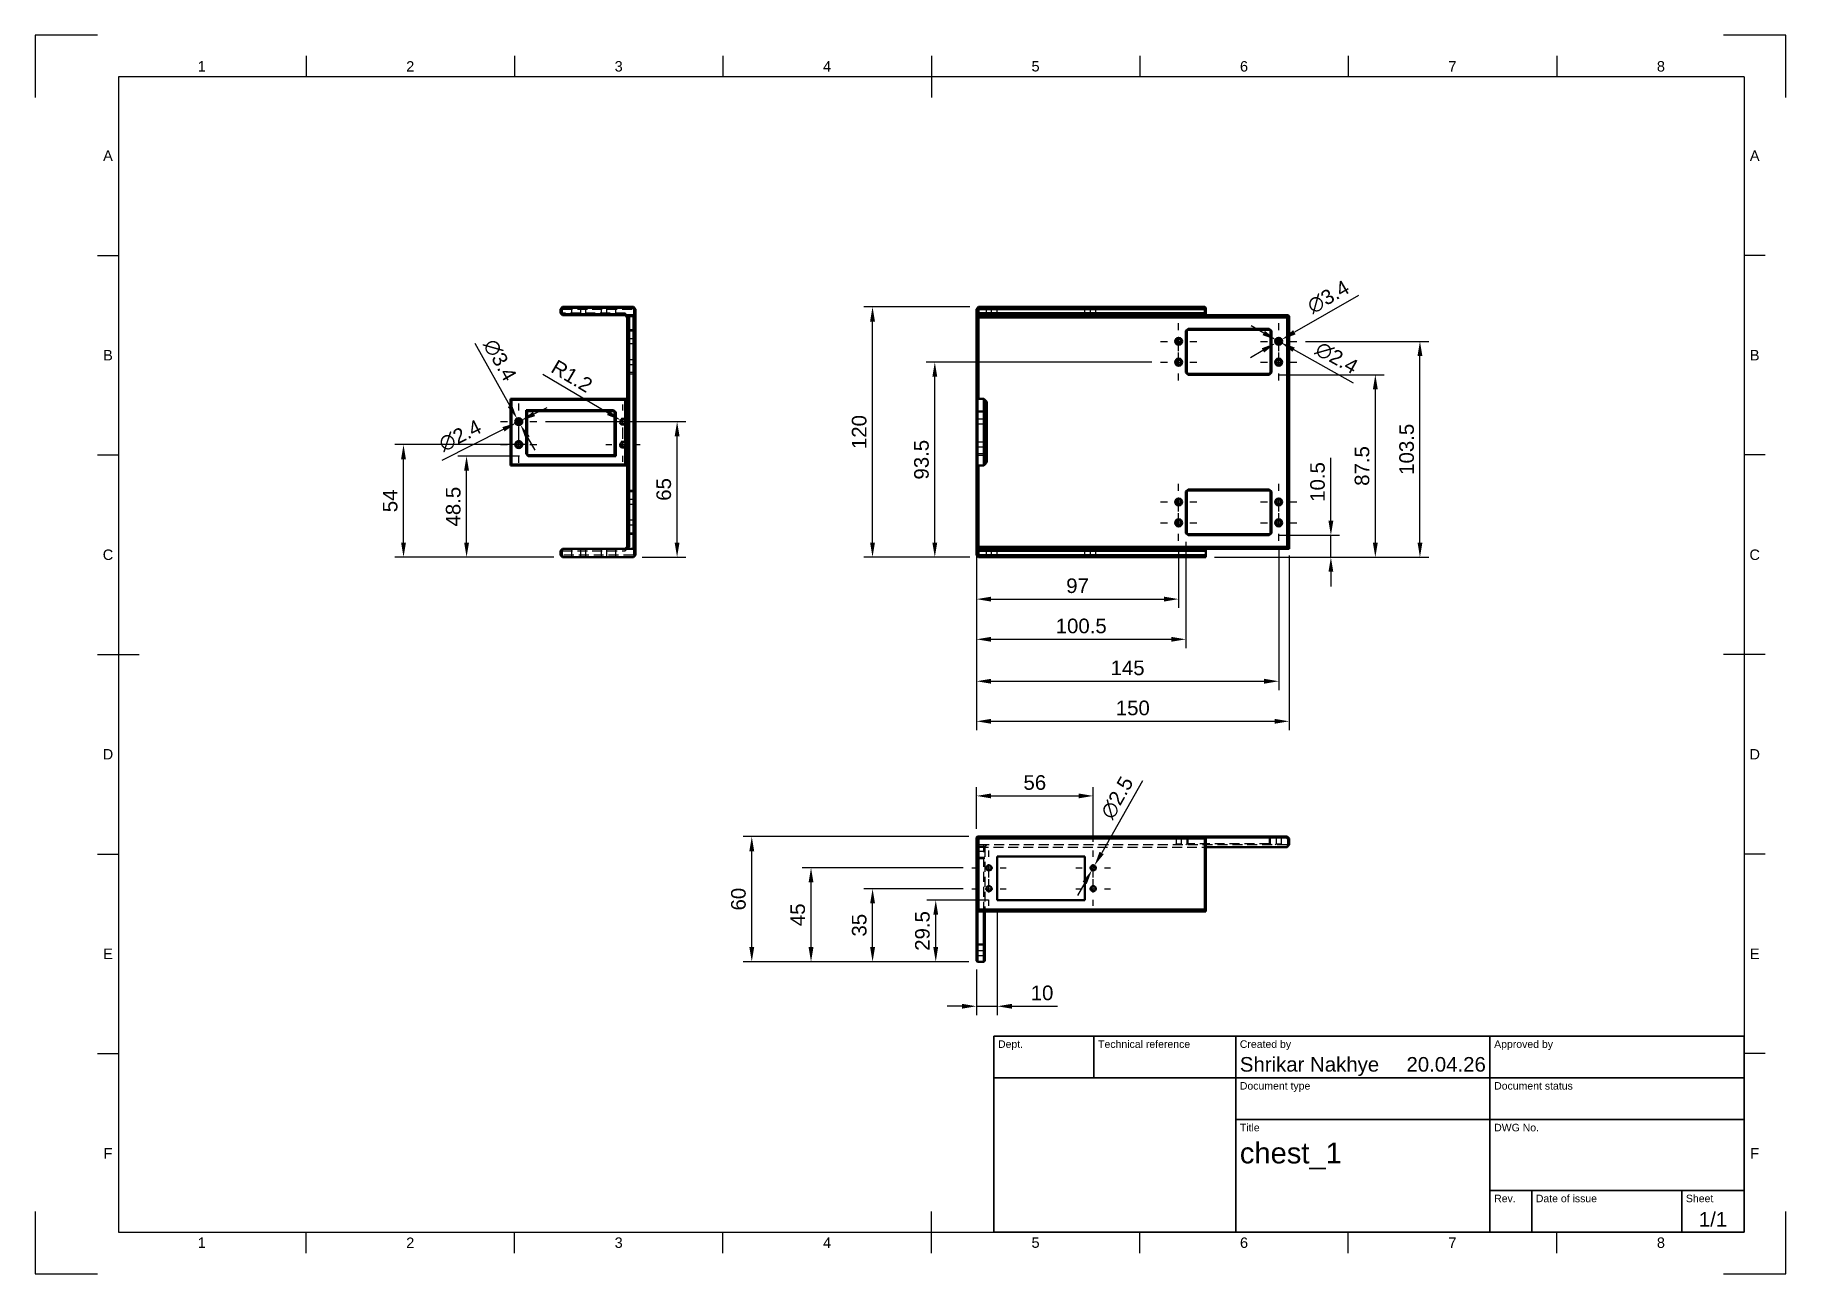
# Model space of a CAD drawing. Header units: millimetres. Extents: x 0 to 420, y 0 to 297.
import ezdxf
from ezdxf.enums import TextEntityAlignment as Align

# ---------------------------------------------------------------- set-up
doc = ezdxf.new("R2010")
doc.units = ezdxf.units.MM
doc.header["$LTSCALE"] = 0.75
doc.linetypes.add('CENTER2', pattern=[28.575, 19.05, -3.175, 3.175, -3.175])
doc.linetypes.add('HIDDEN2', pattern=[4.7625, 3.175, -1.5875])
for name, color, linetype, lineweight in [('BORDER', 7, 'Continuous', 25), ('FD_Dimensions', 7, 'Continuous', 25), ('Hidden', 7, 'HIDDEN2', 25), ('Smart Centers', 7, 'CENTER2', 25), ('TITLEBLOCK', 7, 'Continuous', 35), ('Visible', 7, 'Continuous', 50)]:
    doc.layers.add(name, color=color, linetype=linetype, lineweight=lineweight)
doc.styles.add('FusionTitle', font='Arial.ttf')
doc.styles.get("Standard").update_dxf_attribs({"font": 'Arial.ttf'})
doc.dimstyles.new('Dim-ISO-25', dxfattribs={"dimtxt": 3.5, "dimasz": 3.5, "dimexe": 2.1, "dimexo": 2.1, "dimgap": 1.4, "dimtad": 1, "dimzin": 12, "dimdsep": 46, "dimtxsty": 'Standard', "dimcen": 0, "dimazin": 3, "dimtp": 0.1, "dimtm": 0.1, "dimtfac": 0.714286, "dimtmove": 0, "dimatfit": 3, "dimfxl": 1, "dimtzin": 12, "dimarcsym": 0})

msp = doc.modelspace()

# ---------------------------------------------------------------- blocks, each defined once
blk = doc.blocks.new('ISO_A3_SHEET')
at = {"layer": 'BORDER'}
for p, q in [((65, 292), (65, 287)), ((115, 292), (115, 287)), ((165, 292), (165, 287)), ((215, 292), (215, 282)), ((265, 292), (265, 287)), ((315, 292), (315, 287)), ((365, 292), (365, 287)), ((410, 287), (20, 287)), ((20, 287), (20, 10)), ((410, 287), (410, 10)), ((15, 244.16666), (20, 244.16666)), ((415, 244.16666), (410, 244.16666)), ((15, 196.33333), (20, 196.33333)), ((415, 196.33333), (410, 196.33333)), ((15, 148.5), (25, 148.5)), ((415, 148.5), (405, 148.5)), ((15, 100.66667), (20, 100.66667)), ((415, 100.66667), (410, 100.66667)), ((15, 52.83334), (20, 52.83334)), ((415, 52.83334), (410, 52.83334)), ((215, 5), (215, 15)), ((20, 10), (410, 10)), ((65, 5), (65, 10)), ((115, 5), (115, 10)), ((165, 5), (165, 10)), ((265, 5), (265, 10)), ((315, 5), (315, 10)), ((365, 5), (365, 10))]:
    blk.add_line(p, q, dxfattribs=at)
at = {"layer": 'Defpoints'}
for p, q in [((15, 297), (0, 297)), ((0, 297), (0, 282)), ((420, 297), (405, 297)), ((420, 282), (420, 297)), ((0, 15), (0, 0)), ((420, 0), (420, 15)), ((0, 0), (15, 0)), ((405, 0), (420, 0))]:
    blk.add_line(p, q, dxfattribs=at)
at = {"layer": 'BORDER', "style": 'FusionTitle'}
for s, p in [('1', (40, 289.5)), ('2', (90, 289.5)), ('3', (140, 289.5)), ('4', (190, 289.5)), ('5', (240, 289.5)), ('6', (290, 289.5)), ('7', (340, 289.5)), ('8', (390, 289.5)), ('A', (17.5, 268.08333)), ('A', (412.5, 268.08333)), ('B', (17.5, 220.25)), ('B', (412.5, 220.25)), ('C', (17.5, 172.41667)), ('C', (412.5, 172.41667)), ('D', (17.5, 124.58334)), ('D', (412.5, 124.58334)), ('E', (17.5, 76.75001)), ('E', (412.5, 76.75001)), ('F', (17.5, 28.91668)), ('F', (412.5, 28.91668)), ('1', (40, 7.5)), ('2', (90, 7.5)), ('3', (140, 7.5)), ('4', (190, 7.5)), ('5', (240, 7.5)), ('6', (290, 7.5)), ('7', (340, 7.5)), ('8', (390, 7.5))]:
    blk.add_text(s, height=2.5, dxfattribs=at).set_placement(p, align=Align.MIDDLE)
blk = doc.blocks.new('ISO_TITLEBLOCK')
at = {"layer": 'TITLEBLOCK'}
for p, q in [((0, 47), (-180, 47)), ((-180, 47), (-180, 0)), ((-156, 37), (-156, 47)), ((-122, 0), (-122, 47)), ((-61, 0), (-61, 47)), ((0, 0), (0, 47)), ((-180, 37), (0, 37)), ((-122, 27), (0, 27)), ((-61, 10), (0, 10)), ((-51, 0), (-51, 10)), ((-15, 0), (-15, 10)), ((-180, 0), (0, 0))]:
    blk.add_line(p, q, dxfattribs=at)
at = {"layer": 'TITLEBLOCK', "style": 'FusionTitle'}
for s, p in [('Dept.', (-179, 46)), ('Technical reference', (-155, 46)), ('Created by', (-121, 46)), ('Approved by', (-60, 46)), ('Document type', (-121, 36)), ('Document status', (-60, 36)), ('Title', (-121, 26)), ('DWG No.', (-60, 26)), ('Rev.', (-60, 9)), ('Date of issue', (-50, 9)), ('Sheet', (-14, 9))]:
    blk.add_text(s, height=1.8, dxfattribs=at).set_placement(p, align=Align.TOP_LEFT)
for tag, height, p in [('DEPT', 3.5, (-179, 42)), ('TECHNICAL_REFERENCE', 3.5, (-155, 42)), ('CREATED_BY', 3.5, (-121, 42)), ('APPROVED_BY', 3.5, (-60, 42)), ('DOCUMENT_TYPE', 3.5, (-121, 32)), ('DOCUMENT_STATUS', 3.5, (-60, 32)), ('TITLE_1', 5, (-121, 21.5)), ('TITLE_2', 5, (-121, 14)), ('TITLE_3', 5, (-121, 6.5)), ('DATE_OF_ISSUE', 3.5, (-50, 5))]:
    blk.add_attdef(tag, text='', height=height, dxfattribs=at).set_placement(p, align=Align.TOP_LEFT)
for tag, p in [('CREATED_DATE', (-62, 42)), ('APPROVED_DATE', (-0.99, 42))]:
    blk.add_attdef(tag, text='', height=3.5, dxfattribs=at).set_placement(p, align=Align.TOP_RIGHT)
for tag, height, p in [('DRAWING_NUMBER', 5, (-30.5, 19.75)), ('REV', 3.5, (-56, 4.85)), ('SHEET', 3.5, (-7.5, 4.85))]:
    blk.add_attdef(tag, text='', height=height, dxfattribs=at).set_placement(p, align=Align.TOP_CENTER)
blk = doc.blocks.new('*U6')
at = {"layer": 'Smart Centers', "color": 0, "ltscale": 0.75, "transparency": 16777216}
for p, q in [((0, 2.678906), (0, 4.35)), ((-4.35, 0), (-2.678906, 0)), ((2.678906, 0), (4.35, 0)), ((0, -4.35), (0, -2.678906))]:
    blk.add_line(p, q, dxfattribs=at)
at = {"layer": 'Smart Centers', "color": 0, "linetype": 'Continuous', "ltscale": 0.75, "transparency": 16777216}
for p, q in [((-0.892969, 0), (0.892969, 0)), ((0, -0.892969), (0, 0.892969))]:
    blk.add_line(p, q, dxfattribs=at)
blk = doc.blocks.new('*U7')
at = {"layer": 'Smart Centers', "color": 0, "ltscale": 0.75, "transparency": 16777216}
for p, q in [((0, 2.678906), (0, 4.35)), ((-4.35, 0), (-2.678906, 0)), ((2.678906, 0), (4.35, 0)), ((0, -4.35), (0, -2.678906))]:
    blk.add_line(p, q, dxfattribs=at)
at = {"layer": 'Smart Centers', "color": 0, "linetype": 'Continuous', "ltscale": 0.75, "transparency": 16777216}
for p, q in [((-0.892969, 0), (0.892969, 0)), ((0, -0.892969), (0, 0.892969))]:
    blk.add_line(p, q, dxfattribs=at)
blk = doc.blocks.new('*U8')
at = {"layer": 'Smart Centers', "color": 0, "ltscale": 0.75, "transparency": 16777216}
for p, q in [((0, 2.678906), (0, 4.35)), ((-4.35, 0), (-2.678906, 0)), ((2.678906, 0), (4.35, 0)), ((0, -4.35), (0, -2.678906))]:
    blk.add_line(p, q, dxfattribs=at)
at = {"layer": 'Smart Centers', "color": 0, "linetype": 'Continuous', "ltscale": 0.75, "transparency": 16777216}
for p, q in [((-0.892969, 0), (0.892969, 0)), ((0, -0.892969), (0, 0.892969))]:
    blk.add_line(p, q, dxfattribs=at)
blk = doc.blocks.new('*U9')
at = {"layer": 'Smart Centers', "color": 0, "ltscale": 0.75, "transparency": 16777216}
for p, q in [((0, 2.678906), (0, 4.35)), ((-4.35, 0), (-2.678906, 0)), ((2.678906, 0), (4.35, 0)), ((0, -4.35), (0, -2.678906))]:
    blk.add_line(p, q, dxfattribs=at)
at = {"layer": 'Smart Centers', "color": 0, "linetype": 'Continuous', "ltscale": 0.75, "transparency": 16777216}
for p, q in [((-0.892969, 0), (0.892969, 0)), ((0, -0.892969), (0, 0.892969))]:
    blk.add_line(p, q, dxfattribs=at)
blk = doc.blocks.new('*U10')
at = {"layer": 'Smart Centers', "color": 0, "ltscale": 0.75, "transparency": 16777216}
for p, q in [((0, 2.678906), (0, 4.35)), ((-4.35, 0), (-2.678906, 0)), ((2.678906, 0), (4.35, 0)), ((0, -4.35), (0, -2.678906))]:
    blk.add_line(p, q, dxfattribs=at)
at = {"layer": 'Smart Centers', "color": 0, "linetype": 'Continuous', "ltscale": 0.75, "transparency": 16777216}
for p, q in [((-0.892969, 0), (0.892969, 0)), ((0, -0.892969), (0, 0.892969))]:
    blk.add_line(p, q, dxfattribs=at)
blk = doc.blocks.new('*U11')
at = {"layer": 'Smart Centers', "color": 0, "ltscale": 0.75, "transparency": 16777216}
for p, q in [((0, 2.678906), (0, 4.35)), ((-4.35, 0), (-2.678906, 0)), ((2.678906, 0), (4.35, 0)), ((0, -4.35), (0, -2.678906))]:
    blk.add_line(p, q, dxfattribs=at)
at = {"layer": 'Smart Centers', "color": 0, "linetype": 'Continuous', "ltscale": 0.75, "transparency": 16777216}
for p, q in [((-0.892969, 0), (0.892969, 0)), ((0, -0.892969), (0, 0.892969))]:
    blk.add_line(p, q, dxfattribs=at)
blk = doc.blocks.new('*U12')
at = {"layer": 'Smart Centers', "color": 0, "ltscale": 0.75, "transparency": 16777216}
for p, q in [((0, 2.678906), (0, 4.35)), ((-4.35, 0), (-2.678906, 0)), ((2.678906, 0), (4.35, 0)), ((0, -4.35), (0, -2.678906))]:
    blk.add_line(p, q, dxfattribs=at)
at = {"layer": 'Smart Centers', "color": 0, "linetype": 'Continuous', "ltscale": 0.75, "transparency": 16777216}
for p, q in [((-0.892969, 0), (0.892969, 0)), ((0, -0.892969), (0, 0.892969))]:
    blk.add_line(p, q, dxfattribs=at)
blk = doc.blocks.new('*U13')
at = {"layer": 'Smart Centers', "color": 0, "ltscale": 0.75, "transparency": 16777216}
for p, q in [((0, 2.678906), (0, 4.35)), ((-4.35, 0), (-2.678906, 0)), ((2.678906, 0), (4.35, 0)), ((0, -4.35), (0, -2.678906))]:
    blk.add_line(p, q, dxfattribs=at)
at = {"layer": 'Smart Centers', "color": 0, "linetype": 'Continuous', "ltscale": 0.75, "transparency": 16777216}
for p, q in [((-0.892969, 0), (0.892969, 0)), ((0, -0.892969), (0, 0.892969))]:
    blk.add_line(p, q, dxfattribs=at)
blk = doc.blocks.new('*U14')
at = {"layer": 'Smart Centers', "color": 0, "ltscale": 0.75, "transparency": 16777216}
for p, q in [((-4.1, 0), (-2.678906, 0)), ((0, 2.678906), (0, 4.1)), ((2.678906, 0), (4.1, 0)), ((0, -4.1), (0, -2.678906))]:
    blk.add_line(p, q, dxfattribs=at)
at = {"layer": 'Smart Centers', "color": 0, "linetype": 'Continuous', "ltscale": 0.75, "transparency": 16777216}
for p, q in [((-0.892969, 0), (0.892969, 0)), ((0, -0.892969), (0, 0.892969))]:
    blk.add_line(p, q, dxfattribs=at)
blk = doc.blocks.new('*U15')
at = {"layer": 'Smart Centers', "color": 0, "ltscale": 0.75, "transparency": 16777216}
for p, q in [((-4.1, 0), (-2.678906, 0)), ((0, 2.678906), (0, 4.1)), ((2.678906, 0), (4.1, 0)), ((0, -4.1), (0, -2.678906))]:
    blk.add_line(p, q, dxfattribs=at)
at = {"layer": 'Smart Centers', "color": 0, "linetype": 'Continuous', "ltscale": 0.75, "transparency": 16777216}
for p, q in [((-0.892969, 0), (0.892969, 0)), ((0, -0.892969), (0, 0.892969))]:
    blk.add_line(p, q, dxfattribs=at)
blk = doc.blocks.new('*U16')
at = {"layer": 'Smart Centers', "color": 0, "ltscale": 0.75, "transparency": 16777216}
for p, q in [((0, 2.678906), (0, 4.35)), ((-4.35, 0), (-2.678906, 0)), ((2.678906, 0), (4.35, 0)), ((0, -4.35), (0, -2.678906))]:
    blk.add_line(p, q, dxfattribs=at)
at = {"layer": 'Smart Centers', "color": 0, "linetype": 'Continuous', "ltscale": 0.75, "transparency": 16777216}
for p, q in [((-0.892969, 0), (0.892969, 0)), ((0, -0.892969), (0, 0.892969))]:
    blk.add_line(p, q, dxfattribs=at)
blk = doc.blocks.new('*U17')
at = {"layer": 'Smart Centers', "color": 0, "ltscale": 0.75, "transparency": 16777216}
for p, q in [((0, 2.678906), (0, 4.35)), ((-4.35, 0), (-2.678906, 0)), ((2.678906, 0), (4.35, 0)), ((0, -4.35), (0, -2.678906))]:
    blk.add_line(p, q, dxfattribs=at)
at = {"layer": 'Smart Centers', "color": 0, "linetype": 'Continuous', "ltscale": 0.75, "transparency": 16777216}
for p, q in [((-0.892969, 0), (0.892969, 0)), ((0, -0.892969), (0, 0.892969))]:
    blk.add_line(p, q, dxfattribs=at)
blk = doc.blocks.new('*U18')
at = {"layer": 'Smart Centers', "color": 0, "ltscale": 0.75, "transparency": 16777216}
for p, q in [((-4.125, 0), (-2.678906, 0)), ((0, 2.678906), (0, 4.125)), ((2.678906, 0), (4.125, 0)), ((0, -4.125), (0, -2.678906))]:
    blk.add_line(p, q, dxfattribs=at)
at = {"layer": 'Smart Centers', "color": 0, "linetype": 'Continuous', "ltscale": 0.75, "transparency": 16777216}
for p, q in [((-0.892969, 0), (0.892969, 0)), ((0, -0.892969), (0, 0.892969))]:
    blk.add_line(p, q, dxfattribs=at)
blk = doc.blocks.new('*U19')
at = {"layer": 'Smart Centers', "color": 0, "ltscale": 0.75, "transparency": 16777216}
for p, q in [((-4.125, 0), (-2.678906, 0)), ((0, 2.678906), (0, 4.125)), ((2.678906, 0), (4.125, 0)), ((0, -4.125), (0, -2.678906))]:
    blk.add_line(p, q, dxfattribs=at)
at = {"layer": 'Smart Centers', "color": 0, "linetype": 'Continuous', "ltscale": 0.75, "transparency": 16777216}
for p, q in [((-0.892969, 0), (0.892969, 0)), ((0, -0.892969), (0, 0.892969))]:
    blk.add_line(p, q, dxfattribs=at)
blk = doc.blocks.new('*U20')
at = {"layer": 'Smart Centers', "color": 0, "ltscale": 0.75, "transparency": 16777216}
for p, q in [((-4.125, 0), (-2.678906, 0)), ((0, 2.678906), (0, 4.125)), ((2.678906, 0), (4.125, 0)), ((0, -4.125), (0, -2.678906))]:
    blk.add_line(p, q, dxfattribs=at)
at = {"layer": 'Smart Centers', "color": 0, "linetype": 'Continuous', "ltscale": 0.75, "transparency": 16777216}
for p, q in [((-0.892969, 0), (0.892969, 0)), ((0, -0.892969), (0, 0.892969))]:
    blk.add_line(p, q, dxfattribs=at)
blk = doc.blocks.new('*U21')
at = {"layer": 'Smart Centers', "color": 0, "ltscale": 0.75, "transparency": 16777216}
for p, q in [((-4.125, 0), (-2.678906, 0)), ((0, 2.678906), (0, 4.125)), ((2.678906, 0), (4.125, 0)), ((0, -4.125), (0, -2.678906))]:
    blk.add_line(p, q, dxfattribs=at)
at = {"layer": 'Smart Centers', "color": 0, "linetype": 'Continuous', "ltscale": 0.75, "transparency": 16777216}
for p, q in [((-0.892969, 0), (0.892969, 0)), ((0, -0.892969), (0, 0.892969))]:
    blk.add_line(p, q, dxfattribs=at)
blk = doc.blocks.new('*D46')
at = {"layer": 'Defpoints', "color": 0, "transparency": 16777216}
for p in [(225.820313, 174.320313), (300.820313, 174.320313), (300.820313, 132.484375)]:
    blk.add_point(p, dxfattribs=at)
at = {"layer": 'FD_Dimensions', "color": 0, "lineweight": -2, "transparency": 16777216}
for p, q in [((225.820313, 172.220313), (225.820313, 130.384375)), ((300.820313, 172.220313), (300.820313, 130.384375)), ((229.320313, 132.484375), (297.320313, 132.484375))]:
    blk.add_line(p, q, dxfattribs=at)
at = {"layer": 'FD_Dimensions', "color": 0, "transparency": 16777216}
for points in [[(229.320313, 133.067708), (229.320313, 131.901042), (225.820313, 132.484375)], [(297.320313, 133.067708), (297.320313, 131.901042), (300.820313, 132.484375)]]:
    blk.add_solid(points, dxfattribs=at)
at = {"layer": 'FD_Dimensions', "color": 0, "transparency": 16777216, "insert": (263.320313, 135.67138), "char_height": 3.5, "attachment_point": 5}
blk.add_mtext('150', dxfattribs=at)
blk = doc.blocks.new('*D47')
at = {"layer": 'Defpoints', "color": 0, "transparency": 16777216}
for p in [(200.890625, 231.820313), (226.320313, 231.820313), (226.320313, 171.820313)]:
    blk.add_point(p, dxfattribs=at)
at = {"layer": 'FD_Dimensions', "color": 0, "lineweight": -2, "transparency": 16777216}
for p, q in [((224.220313, 231.820313), (198.790625, 231.820313)), ((200.890625, 175.320313), (200.890625, 228.320313)), ((224.220313, 171.820313), (198.790625, 171.820313))]:
    blk.add_line(p, q, dxfattribs=at)
at = {"layer": 'FD_Dimensions', "color": 0, "transparency": 16777216}
for points in [[(200.307292, 228.320313), (201.473958, 228.320313), (200.890625, 231.820313)], [(200.307292, 175.320313), (201.473958, 175.320313), (200.890625, 171.820313)]]:
    blk.add_solid(points, dxfattribs=at)
at = {"layer": 'FD_Dimensions', "color": 0, "transparency": 16777216, "insert": (197.70362, 201.820313), "char_height": 3.5, "attachment_point": 5, "rotation": 90}
blk.add_mtext('120', dxfattribs=at)
blk = doc.blocks.new('*D48')
at = {"layer": 'Defpoints', "color": 0, "transparency": 16777216}
for p in [(171.929688, 104.851563), (226.070313, 104.851563), (226.070313, 74.851563)]:
    blk.add_point(p, dxfattribs=at)
at = {"layer": 'FD_Dimensions', "color": 0, "lineweight": -2, "transparency": 16777216}
for p, q in [((223.970313, 104.851563), (169.829688, 104.851563)), ((171.929688, 78.351563), (171.929688, 101.351563)), ((223.970313, 74.851563), (169.829688, 74.851563))]:
    blk.add_line(p, q, dxfattribs=at)
at = {"layer": 'FD_Dimensions', "color": 0, "transparency": 16777216}
for points in [[(171.346354, 101.351563), (172.513021, 101.351563), (171.929688, 104.851563)], [(171.346354, 78.351563), (172.513021, 78.351563), (171.929688, 74.851563)]]:
    blk.add_solid(points, dxfattribs=at)
at = {"layer": 'FD_Dimensions', "color": 0, "transparency": 16777216, "insert": (168.742682, 89.851563), "char_height": 3.5, "attachment_point": 5, "rotation": 90}
blk.add_mtext('60', dxfattribs=at)
blk = doc.blocks.new('*D49')
at = {"layer": 'Defpoints', "color": 0, "transparency": 16777216}
for p in [(297.583683, 223.146193), (299.056942, 223.994432)]:
    blk.add_point(p, dxfattribs=at)
at = {"layer": 'FD_Dimensions', "color": 0, "lineweight": -2, "transparency": 16777216}
for p, q in [((317.468571, 234.595068), (302.09012, 225.740808)), ((297.583683, 223.146193), (299.056942, 223.994432)), ((294.550505, 221.399817), (291.517326, 219.653442))]:
    blk.add_line(p, q, dxfattribs=at)
at = {"layer": 'FD_Dimensions', "color": 0, "transparency": 16777216}
for points in [[(294.259442, 221.905347), (294.841567, 220.894287), (297.583683, 223.146193)], [(301.799058, 226.246338), (302.381183, 225.235278), (299.056942, 223.994432)]]:
    blk.add_solid(points, dxfattribs=at)
at = {"layer": 'FD_Dimensions', "color": 0, "transparency": 16777216, "insert": (310.211319, 234.207102), "char_height": 3.5, "attachment_point": 5, "rotation": 29.93150281}
blk.add_mtext('∅3.4', dxfattribs=at)
blk = doc.blocks.new('*D50')
at = {"layer": 'Defpoints', "color": 0, "transparency": 16777216}
for p in [(297.795818, 223.861698), (298.844807, 223.278927)]:
    blk.add_point(p, dxfattribs=at)
at = {"layer": 'FD_Dimensions', "color": 0, "lineweight": -2, "transparency": 16777216}
for p, q in [((294.736268, 225.561449), (291.676717, 227.261199)), ((297.795818, 223.861698), (298.844807, 223.278927)), ((316.298019, 213.582698), (301.904357, 221.579176))]:
    blk.add_line(p, q, dxfattribs=at)
at = {"layer": 'FD_Dimensions', "color": 0, "transparency": 16777216}
for points in [[(295.019559, 226.071374), (294.452976, 225.051523), (297.795818, 223.861698)], [(302.187649, 222.089102), (301.621066, 221.069251), (298.844807, 223.278927)]]:
    blk.add_solid(points, dxfattribs=at)
at = {"layer": 'FD_Dimensions', "color": 0, "transparency": 16777216, "insert": (312.226247, 219.602573), "char_height": 3.5, "attachment_point": 5, "rotation": 330.94538477}
blk.add_mtext('∅2.4', dxfattribs=at)
blk = doc.blocks.new('*D51')
at = {"layer": 'Defpoints', "color": 0, "transparency": 16777216}
for p in [(253.511809, 96.808009), (254.128816, 97.895116)]:
    blk.add_point(p, dxfattribs=at)
at = {"layer": 'FD_Dimensions', "color": 0, "lineweight": -2, "transparency": 16777216}
for p, q in [((265.65147, 118.196935), (255.856435, 100.939017)), ((253.511809, 96.808009), (254.128816, 97.895116)), ((251.78419, 93.764108), (250.05657, 90.720207))]:
    blk.add_line(p, q, dxfattribs=at)
at = {"layer": 'FD_Dimensions', "color": 0, "transparency": 16777216}
for points in [[(255.349118, 101.226953), (256.363752, 100.65108), (254.128816, 97.895116)], [(251.276873, 94.052045), (252.291507, 93.476172), (253.511809, 96.808009)]]:
    blk.add_solid(points, dxfattribs=at)
at = {"layer": 'FD_Dimensions', "color": 0, "transparency": 16777216, "insert": (259.584645, 114.162658), "char_height": 3.5, "attachment_point": 5, "rotation": 60.42213977}
blk.add_mtext('∅2.5', dxfattribs=at)
blk = doc.blocks.new('*D52')
at = {"layer": 'Defpoints', "color": 0, "transparency": 16777216}
for p in [(115.614528, 205.061152), (116.447972, 203.579473)]:
    blk.add_point(p, dxfattribs=at)
at = {"layer": 'FD_Dimensions', "color": 0, "lineweight": -2, "transparency": 16777216}
for p, q in [((105.462821, 223.10863), (113.898614, 208.111666)), ((116.447972, 203.579473), (115.614528, 205.061152)), ((118.163886, 200.528959), (119.879801, 197.478445))]:
    blk.add_line(p, q, dxfattribs=at)
at = {"layer": 'FD_Dimensions', "color": 0, "transparency": 16777216}
for points in [[(114.407033, 208.397652), (113.390195, 207.82568), (115.614528, 205.061152)], [(118.672305, 200.814945), (117.655467, 200.242973), (116.447972, 203.579473)]]:
    blk.add_solid(points, dxfattribs=at)
at = {"layer": 'FD_Dimensions', "color": 0, "transparency": 16777216, "insert": (111.504156, 219.068766), "char_height": 3.5, "attachment_point": 5, "rotation": 299.35772857}
blk.add_mtext('∅3.4', dxfattribs=at)
blk = doc.blocks.new('*D53')
at = {"layer": 'Defpoints', "color": 0, "transparency": 16777216}
for p in [(115.494594, 204.051984), (116.567906, 204.588641)]:
    blk.add_point(p, dxfattribs=at)
at = {"layer": 'FD_Dimensions', "color": 0, "lineweight": -2, "transparency": 16777216}
for p, q in [((119.698401, 206.153888), (122.828897, 207.719136)), ((97.636678, 195.123026), (112.364098, 202.486737)), ((116.567906, 204.588641), (115.494594, 204.051984))]:
    blk.add_line(p, q, dxfattribs=at)
at = {"layer": 'FD_Dimensions', "color": 0, "transparency": 16777216}
for points in [[(119.437527, 206.675637), (119.959276, 205.632139), (116.567906, 204.588641)], [(112.103224, 203.008486), (112.624973, 201.964988), (115.494594, 204.051984)]]:
    blk.add_solid(points, dxfattribs=at)
at = {"layer": 'FD_Dimensions', "color": 0, "transparency": 16777216, "insert": (101.966093, 200.960353), "char_height": 3.5, "attachment_point": 5, "rotation": 26.5650768}
blk.add_mtext('∅2.4', dxfattribs=at)
blk = doc.blocks.new('*D54')
at = {"layer": 'Defpoints', "color": 0, "transparency": 16777216}
for p in [(140.514933, 204.625954), (141.03125, 204.320313)]:
    blk.add_point(p, dxfattribs=at)
at = {"layer": 'FD_Dimensions', "color": 0, "lineweight": -2, "transparency": 16777216}
for p, q in [((121.811178, 215.697915), (137.503083, 206.408862)), ((141.03125, 204.320313), (140.514933, 204.625954))]:
    blk.add_line(p, q, dxfattribs=at)
at = {"layer": 'FD_Dimensions', "color": 0, "transparency": 16777216}
blk.add_solid([(137.800235, 206.910837), (137.205932, 205.906887), (140.514933, 204.625954)], dxfattribs=at)
at = {"layer": 'FD_Dimensions', "color": 0, "transparency": 16777216, "insert": (128.791671, 215.234574), "char_height": 3.5, "attachment_point": 5, "rotation": 329.3759748}
blk.add_mtext('R1.2', dxfattribs=at)
blk = doc.blocks.new('*D55')
at = {"layer": 'Defpoints', "color": 0, "transparency": 16777216}
for p in [(225.820313, 172.320313), (298.320313, 175.720313), (298.320313, 142.0875)]:
    blk.add_point(p, dxfattribs=at)
at = {"layer": 'FD_Dimensions', "color": 0, "lineweight": -2, "transparency": 16777216}
for p, q in [((298.320313, 173.620313), (298.320313, 139.9875)), ((225.820313, 170.220313), (225.820313, 139.9875)), ((229.320313, 142.0875), (294.820313, 142.0875))]:
    blk.add_line(p, q, dxfattribs=at)
at = {"layer": 'FD_Dimensions', "color": 0, "transparency": 16777216}
for points in [[(229.320313, 142.670833), (229.320313, 141.504167), (225.820313, 142.0875)], [(294.820313, 142.670833), (294.820313, 141.504167), (298.320313, 142.0875)]]:
    blk.add_solid(points, dxfattribs=at)
at = {"layer": 'FD_Dimensions', "color": 0, "transparency": 16777216, "insert": (262.070313, 145.274505), "char_height": 3.5, "attachment_point": 5}
blk.add_mtext('145', dxfattribs=at)
blk = doc.blocks.new('*D56')
at = {"layer": 'Defpoints', "color": 0, "transparency": 16777216}
for p in [(302.670313, 223.570313), (332.201563, 223.570313), (280.820313, 171.820313)]:
    blk.add_point(p, dxfattribs=at)
at = {"layer": 'FD_Dimensions', "color": 0, "lineweight": -2, "transparency": 16777216}
for p, q in [((304.770313, 223.570313), (334.301563, 223.570313)), ((332.201563, 175.320313), (332.201563, 220.070313)), ((282.920313, 171.820313), (334.301563, 171.820313))]:
    blk.add_line(p, q, dxfattribs=at)
at = {"layer": 'FD_Dimensions', "color": 0, "transparency": 16777216}
for points in [[(331.618229, 220.070313), (332.784896, 220.070313), (332.201563, 223.570313)], [(331.618229, 175.320313), (332.784896, 175.320313), (332.201563, 171.820313)]]:
    blk.add_solid(points, dxfattribs=at)
at = {"layer": 'FD_Dimensions', "color": 0, "transparency": 16777216, "insert": (329.013363, 197.695313), "char_height": 3.5, "attachment_point": 5, "rotation": 90}
blk.add_mtext('103.5', dxfattribs=at)
blk = doc.blocks.new('*D57')
at = {"layer": 'Defpoints', "color": 0, "transparency": 16777216}
for p in [(276.070313, 177.570313), (225.820313, 172.320313), (276.070313, 152.140625)]:
    blk.add_point(p, dxfattribs=at)
at = {"layer": 'FD_Dimensions', "color": 0, "lineweight": -2, "transparency": 16777216}
for p, q in [((276.070313, 175.470313), (276.070313, 150.040625)), ((225.820313, 170.220313), (225.820313, 150.040625)), ((229.320313, 152.140625), (272.570313, 152.140625))]:
    blk.add_line(p, q, dxfattribs=at)
at = {"layer": 'FD_Dimensions', "color": 0, "transparency": 16777216}
for points in [[(229.320313, 152.723958), (229.320313, 151.557292), (225.820313, 152.140625)], [(272.570313, 152.723958), (272.570313, 151.557292), (276.070313, 152.140625)]]:
    blk.add_solid(points, dxfattribs=at)
at = {"layer": 'FD_Dimensions', "color": 0, "transparency": 16777216, "insert": (250.945313, 155.32763), "char_height": 3.5, "attachment_point": 5}
blk.add_mtext('100.5', dxfattribs=at)
blk = doc.blocks.new('*D58')
at = {"layer": 'Defpoints', "color": 0, "transparency": 16777216}
for p in [(225.820313, 172.320313), (274.320313, 175.720313), (274.320313, 161.775)]:
    blk.add_point(p, dxfattribs=at)
at = {"layer": 'FD_Dimensions', "color": 0, "lineweight": -2, "transparency": 16777216}
for p, q in [((274.320313, 173.620313), (274.320313, 159.675)), ((225.820313, 170.220313), (225.820313, 159.675)), ((229.320313, 161.775), (270.820313, 161.775))]:
    blk.add_line(p, q, dxfattribs=at)
at = {"layer": 'FD_Dimensions', "color": 0, "transparency": 16777216}
for points in [[(229.320313, 162.358333), (229.320313, 161.191667), (225.820313, 161.775)], [(270.820313, 162.358333), (270.820313, 161.191667), (274.320313, 161.775)]]:
    blk.add_solid(points, dxfattribs=at)
at = {"layer": 'FD_Dimensions', "color": 0, "transparency": 16777216, "insert": (250.070313, 164.962005), "char_height": 3.5, "attachment_point": 5}
blk.add_mtext('97', dxfattribs=at)
blk = doc.blocks.new('*D59')
at = {"layer": 'Defpoints', "color": 0, "transparency": 16777216}
for p in [(215.829688, 218.570313), (269.970313, 218.570313), (226.320313, 171.820313)]:
    blk.add_point(p, dxfattribs=at)
at = {"layer": 'FD_Dimensions', "color": 0, "lineweight": -2, "transparency": 16777216}
for p, q in [((267.870313, 218.570313), (213.729688, 218.570313)), ((215.829688, 175.320313), (215.829688, 215.070313)), ((224.220313, 171.820313), (213.729688, 171.820313))]:
    blk.add_line(p, q, dxfattribs=at)
at = {"layer": 'FD_Dimensions', "color": 0, "transparency": 16777216}
for points in [[(215.246354, 215.070313), (216.413021, 215.070313), (215.829688, 218.570313)], [(215.246354, 175.320313), (216.413021, 175.320313), (215.829688, 171.820313)]]:
    blk.add_solid(points, dxfattribs=at)
at = {"layer": 'FD_Dimensions', "color": 0, "transparency": 16777216, "insert": (212.641488, 195.195313), "char_height": 3.5, "attachment_point": 5, "rotation": 90}
blk.add_mtext('93.5', dxfattribs=at)
blk = doc.blocks.new('*D60')
at = {"layer": 'Defpoints', "color": 0, "transparency": 16777216}
for p in [(296.070313, 215.570313), (321.5, 215.570313), (280.820313, 171.820313)]:
    blk.add_point(p, dxfattribs=at)
at = {"layer": 'FD_Dimensions', "color": 0, "lineweight": -2, "transparency": 16777216}
for p, q in [((298.170313, 215.570313), (323.6, 215.570313)), ((321.5, 175.320313), (321.5, 212.070313)), ((282.920313, 171.820313), (323.6, 171.820313))]:
    blk.add_line(p, q, dxfattribs=at)
at = {"layer": 'FD_Dimensions', "color": 0, "transparency": 16777216}
for points in [[(320.916667, 212.070313), (322.083333, 212.070313), (321.5, 215.570313)], [(320.916667, 175.320313), (322.083333, 175.320313), (321.5, 171.820313)]]:
    blk.add_solid(points, dxfattribs=at)
at = {"layer": 'FD_Dimensions', "color": 0, "transparency": 16777216, "insert": (318.312995, 193.695313), "char_height": 3.5, "attachment_point": 5, "rotation": 90}
blk.add_mtext('87.5', dxfattribs=at)
blk = doc.blocks.new('*D61')
at = {"layer": 'Defpoints', "color": 0, "transparency": 16777216}
for p in [(296.070313, 177.070313), (310.835938, 177.070313), (280.820313, 171.820313)]:
    blk.add_point(p, dxfattribs=at)
at = {"layer": 'FD_Dimensions', "color": 0, "lineweight": -2, "transparency": 16777216}
for p, q in [((310.835938, 180.570313), (310.835938, 195.658512)), ((298.170313, 177.070313), (312.935938, 177.070313)), ((310.835938, 171.820313), (310.835938, 177.070313)), ((282.920313, 171.820313), (312.935938, 171.820313)), ((310.835938, 168.320313), (310.835938, 164.820313))]:
    blk.add_line(p, q, dxfattribs=at)
at = {"layer": 'FD_Dimensions', "color": 0, "transparency": 16777216}
for points in [[(310.252604, 180.570313), (311.419271, 180.570313), (310.835938, 177.070313)], [(310.252604, 168.320313), (311.419271, 168.320313), (310.835938, 171.820313)]]:
    blk.add_solid(points, dxfattribs=at)
at = {"layer": 'FD_Dimensions', "color": 0, "transparency": 16777216, "insert": (307.648932, 189.864412), "char_height": 3.5, "attachment_point": 5, "rotation": 90}
blk.add_mtext('10.5', dxfattribs=at)
blk = doc.blocks.new('*D62')
at = {"layer": 'Defpoints', "color": 0, "transparency": 16777216}
for p in [(120.38125, 204.320313), (154.014062, 204.320313), (143.53125, 171.820313)]:
    blk.add_point(p, dxfattribs=at)
at = {"layer": 'FD_Dimensions', "color": 0, "lineweight": -2, "transparency": 16777216}
for p, q in [((122.48125, 204.320313), (156.114062, 204.320313)), ((154.014062, 175.320313), (154.014062, 200.820313)), ((145.63125, 171.820313), (156.114062, 171.820313))]:
    blk.add_line(p, q, dxfattribs=at)
at = {"layer": 'FD_Dimensions', "color": 0, "transparency": 16777216}
for points in [[(153.430729, 200.820313), (154.597396, 200.820313), (154.014062, 204.320313)], [(153.430729, 175.320313), (154.597396, 175.320313), (154.014062, 171.820313)]]:
    blk.add_solid(points, dxfattribs=at)
at = {"layer": 'FD_Dimensions', "color": 0, "transparency": 16777216, "insert": (150.827057, 188.070313), "char_height": 3.5, "attachment_point": 5, "rotation": 90}
blk.add_mtext('65', dxfattribs=at)
blk = doc.blocks.new('*D63')
at = {"layer": 'Defpoints', "color": 0, "transparency": 16777216}
for p in [(253.820313, 114.601563), (225.820313, 104.601563), (253.820313, 101.476563)]:
    blk.add_point(p, dxfattribs=at)
at = {"layer": 'FD_Dimensions', "color": 0, "lineweight": -2, "transparency": 16777216}
for p, q in [((225.820313, 106.701563), (225.820313, 116.701563)), ((229.320313, 114.601563), (250.320313, 114.601563)), ((253.820313, 103.576563), (253.820313, 116.701563))]:
    blk.add_line(p, q, dxfattribs=at)
at = {"layer": 'FD_Dimensions', "color": 0, "transparency": 16777216}
for points in [[(229.320313, 115.184896), (229.320313, 114.018229), (225.820313, 114.601563)], [(250.320313, 115.184896), (250.320313, 114.018229), (253.820313, 114.601563)]]:
    blk.add_solid(points, dxfattribs=at)
at = {"layer": 'FD_Dimensions', "color": 0, "transparency": 16777216, "insert": (239.820313, 117.788568), "char_height": 3.5, "attachment_point": 5}
blk.add_mtext('56', dxfattribs=at)
blk = doc.blocks.new('*D64')
at = {"layer": 'Defpoints', "color": 0, "transparency": 16777216}
for p in [(88.389062, 198.820313), (120.38125, 198.820313), (126.53125, 171.820313)]:
    blk.add_point(p, dxfattribs=at)
at = {"layer": 'FD_Dimensions', "color": 0, "lineweight": -2, "transparency": 16777216}
for p, q in [((118.28125, 198.820313), (86.289062, 198.820313)), ((88.389062, 175.320313), (88.389062, 195.320313)), ((124.43125, 171.820313), (86.289062, 171.820313))]:
    blk.add_line(p, q, dxfattribs=at)
at = {"layer": 'FD_Dimensions', "color": 0, "transparency": 16777216}
for points in [[(87.805729, 195.320313), (88.972396, 195.320313), (88.389062, 198.820313)], [(87.805729, 175.320313), (88.972396, 175.320313), (88.389062, 171.820313)]]:
    blk.add_solid(points, dxfattribs=at)
at = {"layer": 'FD_Dimensions', "color": 0, "transparency": 16777216, "insert": (85.209219, 185.320313), "char_height": 3.5, "attachment_point": 5, "rotation": 90}
blk.add_mtext('54', dxfattribs=at)
blk = doc.blocks.new('*D65')
at = {"layer": 'Defpoints', "color": 0, "transparency": 16777216}
for p in [(103.515625, 196.070313), (118.28125, 196.070313), (126.53125, 171.820313)]:
    blk.add_point(p, dxfattribs=at)
at = {"layer": 'FD_Dimensions', "color": 0, "lineweight": -2, "transparency": 16777216}
for p, q in [((116.18125, 196.070313), (101.415625, 196.070313)), ((103.515625, 175.320313), (103.515625, 192.570313)), ((124.43125, 171.820313), (101.415625, 171.820313))]:
    blk.add_line(p, q, dxfattribs=at)
at = {"layer": 'FD_Dimensions', "color": 0, "transparency": 16777216}
for points in [[(102.932292, 192.570313), (104.098958, 192.570313), (103.515625, 196.070313)], [(102.932292, 175.320313), (104.098958, 175.320313), (103.515625, 171.820313)]]:
    blk.add_solid(points, dxfattribs=at)
at = {"layer": 'FD_Dimensions', "color": 0, "transparency": 16777216, "insert": (100.32862, 183.945313), "char_height": 3.5, "attachment_point": 5, "rotation": 90}
blk.add_mtext('48.5', dxfattribs=at)
blk = doc.blocks.new('*D66')
at = {"layer": 'Defpoints', "color": 0, "transparency": 16777216}
for p in [(186.140625, 97.351563), (224.695313, 97.351563), (226.070313, 74.851563)]:
    blk.add_point(p, dxfattribs=at)
at = {"layer": 'FD_Dimensions', "color": 0, "lineweight": -2, "transparency": 16777216}
for p, q in [((222.595313, 97.351563), (184.040625, 97.351563)), ((186.140625, 78.351563), (186.140625, 93.851563)), ((223.970313, 74.851563), (184.040625, 74.851563))]:
    blk.add_line(p, q, dxfattribs=at)
at = {"layer": 'FD_Dimensions', "color": 0, "transparency": 16777216}
for points in [[(185.557292, 93.851563), (186.723958, 93.851563), (186.140625, 97.351563)], [(185.557292, 78.351563), (186.723958, 78.351563), (186.140625, 74.851563)]]:
    blk.add_solid(points, dxfattribs=at)
at = {"layer": 'FD_Dimensions', "color": 0, "transparency": 16777216, "insert": (182.960782, 86.101563), "char_height": 3.5, "attachment_point": 5, "rotation": 90}
blk.add_mtext('45', dxfattribs=at)
blk = doc.blocks.new('*D67')
at = {"layer": 'Defpoints', "color": 0, "transparency": 16777216}
for p in [(200.90625, 92.351563), (224.695313, 92.351563), (226.070313, 74.851563)]:
    blk.add_point(p, dxfattribs=at)
at = {"layer": 'FD_Dimensions', "color": 0, "lineweight": -2, "transparency": 16777216}
for p, q in [((222.595313, 92.351563), (198.80625, 92.351563)), ((200.90625, 78.351563), (200.90625, 88.851563)), ((223.970313, 74.851563), (198.80625, 74.851563))]:
    blk.add_line(p, q, dxfattribs=at)
at = {"layer": 'FD_Dimensions', "color": 0, "transparency": 16777216}
for points in [[(200.322917, 88.851563), (201.489583, 88.851563), (200.90625, 92.351563)], [(200.322917, 78.351563), (201.489583, 78.351563), (200.90625, 74.851563)]]:
    blk.add_solid(points, dxfattribs=at)
at = {"layer": 'FD_Dimensions', "color": 0, "transparency": 16777216, "insert": (197.718051, 83.601563), "char_height": 3.5, "attachment_point": 5, "rotation": 90}
blk.add_mtext('35', dxfattribs=at)
blk = doc.blocks.new('*D68')
at = {"layer": 'Defpoints', "color": 0, "transparency": 16777216}
for p in [(216.054688, 89.601563), (230.820313, 89.601563), (226.070313, 74.851563)]:
    blk.add_point(p, dxfattribs=at)
at = {"layer": 'FD_Dimensions', "color": 0, "lineweight": -2, "transparency": 16777216}
for p, q in [((228.720313, 89.601563), (213.954688, 89.601563)), ((216.054688, 78.351563), (216.054688, 86.101563)), ((223.970313, 74.851563), (213.954688, 74.851563))]:
    blk.add_line(p, q, dxfattribs=at)
at = {"layer": 'FD_Dimensions', "color": 0, "transparency": 16777216}
for points in [[(215.471354, 86.101563), (216.638021, 86.101563), (216.054688, 89.601563)], [(215.471354, 78.351563), (216.638021, 78.351563), (216.054688, 74.851563)]]:
    blk.add_solid(points, dxfattribs=at)
at = {"layer": 'FD_Dimensions', "color": 0, "transparency": 16777216, "insert": (212.867682, 82.226563), "char_height": 3.5, "attachment_point": 5, "rotation": 90}
blk.add_mtext('29.5', dxfattribs=at)
blk = doc.blocks.new('*D69')
at = {"layer": 'Defpoints', "color": 0, "transparency": 16777216}
for p in [(230.820313, 89.601563), (225.820313, 75.101563), (230.820313, 64.171875)]:
    blk.add_point(p, dxfattribs=at)
at = {"layer": 'FD_Dimensions', "color": 0, "lineweight": -2, "transparency": 16777216}
for p, q in [((230.820313, 87.501563), (230.820313, 62.071875)), ((225.820313, 73.001563), (225.820313, 62.071875)), ((222.320313, 64.171875), (218.820313, 64.171875)), ((225.820313, 64.171875), (230.820313, 64.171875)), ((234.320313, 64.171875), (245.29255, 64.171875))]:
    blk.add_line(p, q, dxfattribs=at)
at = {"layer": 'FD_Dimensions', "color": 0, "transparency": 16777216}
for points in [[(222.320313, 64.755208), (222.320313, 63.588542), (225.820313, 64.171875)], [(234.320313, 64.755208), (234.320313, 63.588542), (230.820313, 64.171875)]]:
    blk.add_solid(points, dxfattribs=at)
at = {"layer": 'FD_Dimensions', "color": 0, "transparency": 16777216, "insert": (241.556431, 67.35888), "char_height": 3.5, "attachment_point": 5}
blk.add_mtext('10', dxfattribs=at)

# ---------------------------------------------------------------- dimensions: what is measured, and where the dimension line sits
at = {"layer": 'FD_Dimensions'}
for p1, p2, picture, middle in [((297.583683, 223.146193), (299.056942, 223.994432), '*D49', (311.850363, 231.360342)), ((116.447972, 203.579473), (115.614528, 205.061152), '*D52', (108.641126, 217.458312)), ((253.511809, 96.808009), (254.128816, 97.895116), '*D51', (262.441468, 112.541218))]:
    dim = msp.add_diameter_dim_2p(p1=p1, p2=p2, dimstyle='Dim-ISO-25', override={"dimlfac": 2}, dxfattribs=at)
    dim.commit()
    dim.dimension.update_dxf_attribs({"geometry": picture, "text_midpoint": middle, "dimtype": 163})
for base, p1, p2, picture, middle in [((200.890625, 231.820313), (226.320313, 171.820313), (226.320313, 231.820313), '*D47', (197.70362, 201.820313)), ((332.201563, 223.570313), (280.820313, 171.820313), (302.670313, 223.570313), '*D56', (329.013363, 197.695313)), ((215.829688, 218.570313), (226.320313, 171.820313), (269.970313, 218.570313), '*D59', (212.641488, 195.195313)), ((321.5, 215.570313), (280.820313, 171.820313), (296.070313, 215.570313), '*D60', (318.312995, 193.695313)), ((154.014062, 204.320313), (143.53125, 171.820313), (120.38125, 204.320313), '*D62', (150.827057, 188.070313)), ((88.389062, 198.820313), (126.53125, 171.820313), (120.38125, 198.820313), '*D64', (85.209219, 185.320313)), ((103.515625, 196.070313), (126.53125, 171.820313), (118.28125, 196.070313), '*D65', (100.32862, 183.945313)), ((310.835938, 177.070313), (280.820313, 171.820313), (296.070313, 177.070313), '*D61', (307.648932, 189.864412)), ((171.929688, 104.851563), (226.070313, 74.851563), (226.070313, 104.851563), '*D48', (168.742682, 89.851563)), ((186.140625, 97.351563), (226.070313, 74.851563), (224.695313, 97.351563), '*D66', (182.960782, 86.101563)), ((200.90625, 92.351563), (226.070313, 74.851563), (224.695313, 92.351563), '*D67', (197.718051, 83.601563)), ((216.054688, 89.601563), (226.070313, 74.851563), (230.820313, 89.601563), '*D68', (212.867682, 82.226563))]:
    dim = msp.add_linear_dim(base=base, p1=p1, p2=p2, angle=90, dimstyle='Dim-ISO-25', override={"dimlfac": 2}, dxfattribs=at)
    dim.commit()
    dim.dimension.update_dxf_attribs({"geometry": picture, "text_midpoint": middle})
for p1, p2, picture, middle in [((297.795818, 223.861698), (298.844807, 223.278927), '*D50', (312.226247, 219.602573)), ((116.567906, 204.588641), (115.494594, 204.051984), '*D53', (101.966093, 200.960353))]:
    dim = msp.add_diameter_dim_2p(p1=p1, p2=p2, dimstyle='Dim-ISO-25', override={"dimlfac": 2}, dxfattribs=at)
    dim.commit()
    dim.dimension.update_dxf_attribs({"geometry": picture, "text_midpoint": middle})
dim = msp.add_radius_dim(center=(141.03125, 204.320313), mpoint=(140.514933, 204.625954), dimstyle='Dim-ISO-25', override={"dimlfac": 2}, dxfattribs=at)
dim.commit()
dim.dimension.update_dxf_attribs({"geometry": '*D54', "text_midpoint": (127.183405, 212.517746), "dimtype": 164})
for base, p1, p2, picture, middle in [((276.070313, 152.140625), (225.820313, 172.320313), (276.070313, 177.570313), '*D57', (250.945313, 155.32763)), ((298.320313, 142.0875), (225.820313, 172.320313), (298.320313, 175.720313), '*D55', (262.070313, 145.274505)), ((274.320313, 161.775), (225.820313, 172.320313), (274.320313, 175.720313), '*D58', (250.070313, 164.962005)), ((300.820313, 132.484375), (225.820313, 174.320313), (300.820313, 174.320313), '*D46', (263.320313, 135.67138)), ((253.820313, 114.601563), (225.820313, 104.601563), (253.820313, 101.476563), '*D63', (239.820313, 117.788568)), ((230.820313, 64.171875), (225.820313, 75.101563), (230.820313, 89.601563), '*D69', (241.556431, 67.35888))]:
    dim = msp.add_linear_dim(base=base, p1=p1, p2=p2, dimstyle='Dim-ISO-25', override={"dimlfac": 2}, dxfattribs=at)
    dim.commit()
    dim.dimension.update_dxf_attribs({"geometry": picture, "text_midpoint": middle})

# ---------------------------------------------------------------- linework, layer by layer
at = {"layer": 'Hidden', "extrusion": (-1, 2e-16, 2.967e-13)}
for p, q in [((126.03125, 231.320312), (126.53125, 231.320312)), ((126.53125, 231.820312), (126.53125, 231.320312)), ((126.53125, 230.320312), (126.53125, 231.320312)), ((126.53125, 231.320312), (143.53125, 231.320312)), ((128.78125, 229.820312), (128.78125, 231.820312)), ((130.90625, 229.820312), (130.90625, 231.820312)), ((132.15625, 229.820312), (132.15625, 231.820312)), ((135.90625, 229.820312), (135.90625, 231.820312)), ((137.15625, 229.820312), (137.15625, 231.820312)), ((139.28125, 229.820312), (139.28125, 231.820312)), ((143.53125, 231.320312), (143.78125, 231.570312)), ((143.53125, 231.320312), (143.53125, 229.570312)), ((126.03125, 230.320312), (126.53125, 230.320312)), ((141.53125, 230.320312), (126.53125, 230.320312)), ((126.53125, 229.820312), (126.53125, 230.320312)), ((141.53125, 230.320312), (142.28125, 229.570312)), ((141.53125, 229.820312), (141.53125, 230.320312)), ((142.28125, 226.320312), (142.03125, 226.570312)), ((142.28125, 226.070312), (142.03125, 226.070312)), ((142.28125, 224.170312), (142.03125, 224.420312)), ((142.28125, 222.970312), (142.03125, 222.720312)), ((143.78125, 226.320312), (142.28125, 226.320312)), ((142.28125, 226.320312), (142.28125, 226.070312)), ((142.28125, 224.170312), (142.28125, 226.070312)), ((142.28125, 226.070312), (143.78125, 226.070312)), ((142.28125, 224.170312), (142.28125, 222.970312)), ((143.78125, 224.170312), (142.28125, 224.170312)), ((142.28125, 219.170312), (142.28125, 222.970312)), ((143.78125, 222.970312), (142.28125, 222.970312)), ((144.03125, 226.570312), (143.78125, 226.320312)), ((143.78125, 226.320312), (143.78125, 226.070312)), ((143.78125, 226.070312), (143.78125, 224.170312)), ((144.03125, 226.070312), (143.78125, 226.070312)), ((143.78125, 224.170312), (144.03125, 224.420312)), ((143.78125, 224.170312), (143.78125, 222.970312)), ((143.78125, 222.970312), (143.78125, 219.170312)), ((143.78125, 222.970312), (144.03125, 222.720312)), ((142.28125, 219.170312), (142.03125, 219.420312)), ((142.28125, 219.170312), (142.28125, 217.970312)), ((143.78125, 219.170312), (142.28125, 219.170312)), ((143.78125, 219.170312), (144.03125, 219.420312)), ((143.78125, 219.170312), (143.78125, 217.970312)), ((142.28125, 217.970312), (142.03125, 217.720312)), ((142.03125, 216.070312), (142.28125, 216.070312)), ((142.03125, 215.570312), (142.28125, 215.820312)), ((142.28125, 216.070312), (142.28125, 217.970312)), ((143.78125, 217.970312), (142.28125, 217.970312)), ((143.78125, 216.070312), (142.28125, 216.070312)), ((142.28125, 216.070312), (142.28125, 215.820312)), ((142.28125, 215.820312), (143.78125, 215.820312)), ((143.78125, 217.970312), (143.78125, 216.070312)), ((143.78125, 217.970312), (144.03125, 217.720312)), ((143.78125, 216.070312), (144.03125, 216.070312)), ((143.78125, 216.070312), (143.78125, 215.820312)), ((143.78125, 215.820312), (144.03125, 215.570312)), ((141.53125, 209.570312), (142.53125, 209.570312)), ((142.03125, 209.820312), (142.28125, 209.820312)), ((142.53125, 209.570312), (142.28125, 209.820312)), ((143.53125, 209.820312), (144.03125, 209.820312)), ((143.78125, 209.820312), (143.78125, 193.820312)), ((142.53125, 194.070312), (141.53125, 194.070312)), ((142.28125, 193.820312), (142.03125, 193.820312)), ((142.28125, 193.820312), (142.53125, 194.070312)), ((144.03125, 193.820312), (143.53125, 193.820312)), ((142.28125, 187.820312), (142.03125, 188.070312)), ((142.28125, 187.570312), (142.03125, 187.570312)), ((142.28125, 185.670312), (142.03125, 185.920312)), ((143.78125, 187.820312), (142.28125, 187.820312)), ((142.28125, 187.820312), (142.28125, 187.570312)), ((142.28125, 185.670312), (142.28125, 187.570312)), ((142.28125, 187.570312), (143.78125, 187.570312)), ((142.28125, 185.670312), (142.28125, 184.470312)), ((143.78125, 185.670312), (142.28125, 185.670312)), ((144.03125, 188.070312), (143.78125, 187.820312)), ((143.78125, 187.820312), (143.78125, 187.570312)), ((143.78125, 187.570312), (143.78125, 185.670312)), ((144.03125, 187.570312), (143.78125, 187.570312)), ((143.78125, 185.670312), (144.03125, 185.920312)), ((143.78125, 185.670312), (143.78125, 184.470312)), ((142.28125, 184.470312), (142.03125, 184.220312)), ((142.28125, 180.670312), (142.03125, 180.920312)), ((142.28125, 180.670312), (142.28125, 184.470312)), ((143.78125, 184.470312), (142.28125, 184.470312)), ((142.28125, 180.670312), (142.28125, 179.470312)), ((143.78125, 180.670312), (142.28125, 180.670312)), ((143.78125, 184.470312), (143.78125, 180.670312)), ((143.78125, 184.470312), (144.03125, 184.220312)), ((143.78125, 180.670312), (144.03125, 180.920312)), ((143.78125, 180.670312), (143.78125, 179.470312)), ((142.28125, 179.470312), (142.03125, 179.220312)), ((142.03125, 177.570312), (142.28125, 177.570312)), ((142.03125, 177.070312), (142.28125, 177.320312)), ((142.28125, 177.570312), (142.28125, 179.470312)), ((143.78125, 179.470312), (142.28125, 179.470312)), ((143.78125, 177.570312), (142.28125, 177.570312)), ((142.28125, 177.570312), (142.28125, 177.320312)), ((142.28125, 177.320312), (143.78125, 177.320312)), ((143.78125, 179.470312), (143.78125, 177.570312)), ((143.78125, 179.470312), (144.03125, 179.220312)), ((143.78125, 177.570312), (144.03125, 177.570312)), ((143.78125, 177.570312), (143.78125, 177.320312)), ((143.78125, 177.320312), (144.03125, 177.070312)), ((126.03125, 173.320312), (126.53125, 173.320312)), ((126.53125, 172.320312), (126.03125, 172.320312)), ((126.53125, 173.820312), (126.53125, 173.320312)), ((126.53125, 172.320312), (126.53125, 173.320312)), ((126.53125, 173.320312), (141.53125, 173.320312)), ((143.53125, 172.320312), (126.53125, 172.320312)), ((126.53125, 172.320312), (126.53125, 171.820312)), ((128.78125, 171.820312), (128.78125, 173.820312)), ((130.90625, 171.820312), (130.90625, 173.820312)), ((132.15625, 171.820312), (132.15625, 173.820312)), ((135.90625, 171.820312), (135.90625, 173.820312)), ((137.15625, 171.820312), (137.15625, 173.820312)), ((139.28125, 171.820312), (139.28125, 173.820312)), ((142.03125, 173.820312), (141.53125, 173.320312)), ((141.53125, 173.820312), (141.53125, 173.320312)), ((143.53125, 173.820312), (143.53125, 172.320312)), ((143.78125, 172.070312), (143.53125, 172.320312))]:
    msp.add_line(p, q, dxfattribs=at)
at = {"layer": 'Hidden'}
for p, q in [((226.320313, 231.320312), (226.070313, 231.570312)), ((228.195313, 229.820312), (228.195313, 231.820312)), ((229.445313, 229.820312), (229.445313, 231.820312)), ((230.820313, 229.820312), (230.820313, 231.820312)), ((251.820313, 229.820312), (251.820313, 231.820312)), ((253.195313, 229.820312), (253.195313, 231.820312)), ((254.445313, 229.820312), (254.445313, 231.820312)), ((280.570313, 229.820312), (280.570313, 229.570312)), ((280.820313, 229.820312), (280.570313, 229.570312)), ((280.570313, 229.570312), (300.320313, 229.570312)), ((300.216759, 229.820312), (300.320313, 229.570312)), ((300.320313, 229.570312), (300.820313, 229.570312)), ((225.820313, 209.820312), (226.070313, 209.820312)), ((225.820313, 207.070312), (226.070313, 206.820312)), ((225.820313, 206.570312), (226.070313, 206.570312)), ((227.570313, 206.820312), (226.070313, 206.820312)), ((227.570313, 206.570312), (226.070313, 206.570312)), ((227.570313, 206.820312), (227.820313, 207.070312)), ((227.820313, 206.570312), (227.570313, 206.570312)), ((226.070313, 204.920312), (225.820313, 205.170312)), ((226.070313, 203.720312), (225.820313, 203.470312)), ((227.570313, 204.920312), (226.070313, 204.920312)), ((227.570313, 203.720312), (226.070313, 203.720312)), ((227.570313, 204.920312), (227.820313, 205.170312)), ((227.820313, 204.920312), (227.570313, 204.920312)), ((227.820313, 203.720312), (227.570313, 203.720312)), ((227.570313, 203.720312), (227.820313, 203.470312)), ((226.070313, 199.420312), (225.820313, 199.670312)), ((226.070313, 198.220312), (225.820313, 197.970312)), ((227.570313, 199.420312), (226.070313, 199.420312)), ((227.570313, 198.220312), (226.070313, 198.220312)), ((227.570313, 199.420312), (227.820313, 199.670312)), ((227.820313, 199.420312), (227.570313, 199.420312)), ((227.820313, 198.220312), (227.570313, 198.220312)), ((227.570313, 198.220312), (227.820313, 197.970312)), ((225.820313, 196.570312), (226.070313, 196.570312)), ((226.070313, 196.320312), (225.820313, 196.070312)), ((226.070313, 193.820312), (225.820313, 193.820312)), ((227.570313, 196.570312), (226.070313, 196.570312)), ((226.070313, 196.320312), (227.570313, 196.320312)), ((227.570313, 196.570312), (227.820313, 196.570312)), ((227.570313, 196.320312), (227.820313, 196.070312)), ((226.320313, 172.320312), (226.070313, 172.070312)), ((228.195313, 171.820312), (228.195313, 173.820312)), ((229.445313, 171.820312), (229.445313, 173.820312)), ((230.820313, 171.820312), (230.820313, 173.820312)), ((251.820313, 171.820312), (251.820313, 173.820312)), ((253.195313, 171.820312), (253.195313, 173.820312)), ((254.445313, 171.820312), (254.445313, 173.820312))]:
    msp.add_line(p, q, dxfattribs=at)
at = {"layer": 'Hidden', "extrusion": (-1e-16, -1, 2.967e-13)}
for p, q in [((226.320312, 102.851563), (225.820312, 103.351563)), ((226.070312, 102.451563), (225.820312, 102.701563)), ((226.320312, 102.351563), (225.820312, 102.351563)), ((226.070312, 101.251563), (225.820312, 101.001563)), ((226.070312, 103.101563), (226.070312, 87.101563)), ((227.920312, 102.451563), (226.070312, 102.451563)), ((227.820312, 101.251563), (226.070312, 101.251563)), ((300.320312, 102.851563), (226.320312, 102.851563)), ((226.320312, 102.351563), (280.570312, 102.351563)), ((227.570312, 86.851563), (227.570312, 102.851563)), ((227.820312, 102.351563), (228.320312, 102.851563)), ((227.820312, 102.351563), (227.820312, 86.851563)), ((273.720312, 104.601563), (273.470312, 104.851563)), ((273.720312, 103.101563), (273.470312, 102.851563)), ((273.720312, 104.601563), (274.920312, 104.601563)), ((273.720312, 104.601563), (273.720312, 103.101563)), ((273.720312, 103.101563), (274.920312, 103.101563)), ((274.920312, 104.601563), (275.170312, 104.851563)), ((274.920312, 104.601563), (274.920312, 103.101563)), ((274.920312, 103.101563), (275.170312, 102.851563)), ((276.320312, 104.601563), (276.070312, 104.851563)), ((276.320312, 103.101563), (276.070312, 102.851563)), ((276.320312, 104.601563), (276.320312, 103.101563)), ((276.320312, 104.601563), (276.570312, 104.601563)), ((276.320312, 103.101563), (276.570312, 103.101563)), ((276.570312, 104.851563), (276.570312, 104.601563)), ((276.570312, 103.101563), (276.570312, 104.601563)), ((276.570312, 104.601563), (280.820312, 104.601563)), ((296.070312, 103.101563), (276.570312, 103.101563)), ((276.570312, 103.101563), (276.570312, 102.851563)), ((280.570312, 104.351563), (280.820312, 104.351563)), ((280.820312, 102.351563), (280.570312, 102.351563)), ((280.820312, 102.101563), (280.570312, 102.351563)), ((280.820312, 104.851563), (280.820312, 104.601563)), ((296.070312, 104.851563), (296.070312, 104.601563)), ((296.070312, 104.601563), (296.070312, 103.101563)), ((296.070312, 103.101563), (296.320312, 103.101563)), ((296.070312, 103.101563), (296.070312, 102.851563)), ((296.570312, 104.851563), (296.320312, 104.601563)), ((296.320312, 103.101563), (296.320312, 104.601563)), ((296.320312, 103.101563), (296.570312, 102.851563)), ((297.720312, 104.601563), (297.470312, 104.851563)), ((297.720312, 103.101563), (297.470312, 102.851563)), ((297.720312, 104.601563), (297.720312, 103.101563)), ((297.720312, 103.101563), (298.920312, 103.101563)), ((298.920312, 104.601563), (299.170312, 104.851563)), ((298.920312, 104.601563), (298.920312, 103.101563)), ((298.920312, 103.101563), (299.170312, 102.851563)), ((300.820312, 103.351563), (300.320312, 102.851563)), ((300.320312, 102.851563), (300.320312, 102.351563)), ((225.820312, 100.101563), (226.070312, 99.851563)), ((226.070312, 99.601563), (225.820312, 99.601563)), ((227.570312, 99.851563), (226.070312, 99.851563)), ((226.070312, 99.601563), (227.570312, 99.601563)), ((227.820312, 100.101563), (227.570312, 99.851563)), ((227.820312, 99.601563), (227.570312, 99.601563)), ((280.570312, 87.351563), (280.820312, 87.351563)), ((226.070312, 79.101563), (225.820312, 79.101563)), ((225.820312, 78.601563), (226.070312, 78.851563)), ((226.070312, 77.451563), (225.820312, 77.701563)), ((226.070312, 76.251563), (225.820312, 76.001563)), ((226.070312, 79.101563), (227.570312, 79.101563)), ((227.570312, 78.851563), (226.070312, 78.851563)), ((227.570312, 77.451563), (226.070312, 77.451563)), ((227.570312, 76.251563), (226.070312, 76.251563)), ((227.570312, 79.101563), (227.820312, 79.101563)), ((227.570312, 78.851563), (227.820312, 78.601563)), ((227.570312, 77.451563), (227.820312, 77.701563)), ((227.570312, 76.251563), (227.820312, 76.001563))]:
    msp.add_line(p, q, dxfattribs=at)
at = {"layer": 'Hidden'}
for centre in [(141.03125, 204.320312), (141.03125, 198.820312)]:
    msp.add_circle(centre, 0.85, dxfattribs=at)
at = {"layer": 'Visible', "extrusion": (-1, 2e-16, 2.967e-13)}
for p, q in [((126.03125, 231.320312), (126.53125, 231.820312)), ((126.03125, 230.320312), (126.03125, 231.320312)), ((126.28125, 231.216759), (126.03125, 231.320312)), ((126.634803, 231.570312), (126.28125, 231.216759)), ((126.28125, 231.216759), (126.28125, 230.423866)), ((126.53125, 231.820312), (143.53125, 231.820312)), ((126.634803, 231.570312), (126.53125, 231.820312)), ((143.427697, 231.570312), (126.634803, 231.570312)), ((143.427697, 231.570312), (143.53125, 231.820312)), ((143.78125, 231.216759), (143.427697, 231.570312)), ((143.53125, 231.820312), (144.03125, 231.320312)), ((143.78125, 231.216759), (144.03125, 231.320312)), ((143.78125, 229.820312), (143.78125, 231.216759)), ((144.03125, 231.320312), (144.03125, 229.570312)), ((126.28125, 230.423866), (126.03125, 230.320312)), ((126.53125, 229.820312), (126.03125, 230.320312)), ((126.28125, 230.423866), (126.634803, 230.070312)), ((126.634803, 230.070312), (126.53125, 229.820312)), ((141.53125, 229.820312), (126.53125, 229.820312)), ((126.634803, 230.070312), (141.28125, 230.070312)), ((141.28125, 230.070312), (141.53125, 229.820312)), ((141.78125, 229.820312), (141.53125, 229.820312)), ((142.03125, 229.320312), (141.53125, 229.820312)), ((142.28125, 229.570312), (141.78125, 229.820312)), ((141.78125, 229.820312), (143.427697, 229.820312)), ((142.53125, 229.320312), (142.03125, 229.320312)), ((142.03125, 174.320312), (142.03125, 229.320312)), ((143.53125, 229.570312), (142.28125, 229.570312)), ((142.53125, 229.320312), (142.28125, 229.570312)), ((142.53125, 229.320312), (142.53125, 174.320312)), ((143.427697, 229.820312), (143.78125, 229.820312)), ((143.427697, 229.820312), (143.53125, 229.570312)), ((143.53125, 173.820312), (143.53125, 229.570312)), ((144.03125, 229.570312), (143.53125, 229.570312)), ((143.78125, 229.820312), (144.03125, 229.570312)), ((144.03125, 229.570312), (144.03125, 173.820312)), ((114.03125, 193.820312), (114.03125, 209.820312)), ((114.03125, 209.820312), (142.03125, 209.820312)), ((114.03125, 209.820312), (114.28125, 209.570312)), ((141.53125, 209.570312), (114.28125, 209.570312)), ((114.28125, 209.570312), (114.28125, 194.070312)), ((117.78125, 196.570312), (117.78125, 207.070312)), ((117.78125, 207.070312), (138.78125, 207.070312)), ((118.03125, 206.820312), (117.78125, 207.070312)), ((138.78125, 206.820312), (118.03125, 206.820312)), ((118.03125, 206.820312), (118.03125, 196.570312)), ((139.28125, 206.570312), (138.78125, 207.070312)), ((138.78125, 207.070312), (138.78125, 206.820312)), ((138.78125, 206.820312), (139.03125, 206.570312)), ((139.03125, 196.320312), (139.03125, 206.570312)), ((139.28125, 206.570312), (139.03125, 206.570312)), ((139.28125, 206.570312), (139.28125, 196.070312)), ((141.53125, 204.651975), (141.53125, 209.570312)), ((141.53125, 209.570312), (142.03125, 209.070312)), ((141.53125, 199.151975), (141.53125, 203.98865)), ((141.53125, 194.070312), (141.53125, 198.48865)), ((114.03125, 193.820312), (114.28125, 194.070312)), ((142.03125, 193.820312), (114.03125, 193.820312)), ((114.28125, 194.070312), (141.53125, 194.070312)), ((117.78125, 196.570312), (118.28125, 196.070312)), ((118.03125, 196.570312), (117.78125, 196.570312)), ((118.28125, 196.320312), (118.03125, 196.570312)), ((118.28125, 196.320312), (139.03125, 196.320312)), ((118.28125, 196.320312), (118.28125, 196.070312)), ((139.28125, 196.070312), (118.28125, 196.070312)), ((139.28125, 196.070312), (139.03125, 196.320312)), ((142.03125, 194.570312), (141.53125, 194.070312)), ((126.03125, 173.320312), (126.53125, 173.820312)), ((126.03125, 173.320312), (126.03125, 172.320312)), ((126.53125, 171.820312), (126.03125, 172.320312)), ((141.53125, 173.820312), (126.53125, 173.820312)), ((141.53125, 173.820312), (142.03125, 174.320312)), ((141.53125, 173.820312), (142.03125, 173.820312)), ((142.03125, 173.820312), (142.53125, 174.320312)), ((142.53125, 174.320312), (142.03125, 174.320312)), ((142.03125, 173.820312), (143.53125, 173.820312)), ((143.53125, 173.820312), (144.03125, 173.820312)), ((144.03125, 172.320312), (143.53125, 171.820312)), ((144.03125, 173.820312), (144.03125, 172.320312)), ((143.53125, 171.820312), (126.53125, 171.820312))]:
    msp.add_line(p, q, dxfattribs=at)
at = {"layer": 'Visible'}
for p, q in [((226.320313, 231.820312), (225.820313, 231.320312)), ((225.820313, 230.320312), (225.820313, 231.320312)), ((226.320313, 231.320312), (225.820313, 231.320312)), ((226.320313, 231.820312), (280.570313, 231.820312)), ((226.320313, 231.320312), (226.320313, 231.820312)), ((280.570313, 231.320312), (226.320313, 231.320312)), ((226.320313, 231.320312), (226.320313, 230.320312)), ((280.570313, 231.320312), (280.570313, 231.820312)), ((280.820313, 231.570312), (280.570313, 231.820312)), ((280.570313, 230.320312), (280.570313, 231.320312)), ((280.820313, 231.216759), (280.570313, 231.320312)), ((280.820313, 231.570312), (280.820313, 231.216759)), ((280.820313, 231.216759), (280.820313, 230.423866)), ((225.820313, 230.320312), (225.820313, 229.320312)), ((226.320313, 230.320312), (225.820313, 230.320312)), ((226.320313, 229.820312), (225.820313, 230.320312)), ((225.820313, 209.570312), (225.820313, 229.320312)), ((226.320313, 229.320312), (225.820313, 229.320312)), ((226.320313, 230.320312), (280.570313, 230.320312)), ((226.320313, 229.820312), (226.320313, 230.320312)), ((280.570313, 229.820312), (226.320313, 229.820312)), ((226.320313, 229.320312), (226.320313, 229.820312)), ((300.320313, 229.320312), (226.320313, 229.320312)), ((226.320313, 229.320312), (226.320313, 209.820312)), ((280.820313, 230.423866), (280.570313, 230.320312)), ((280.570313, 229.820312), (280.570313, 230.320312)), ((280.820313, 230.070312), (280.570313, 229.820312)), ((280.820313, 230.423866), (280.820313, 230.070312)), ((280.820313, 230.070312), (280.820313, 229.820312)), ((280.820313, 229.820312), (300.320313, 229.820312)), ((300.570313, 229.820312), (300.320313, 229.820312)), ((300.320313, 229.320312), (300.320313, 229.820312)), ((300.820313, 229.320312), (300.320313, 229.320312)), ((300.320313, 174.320312), (300.320313, 229.320312)), ((300.820313, 229.570312), (300.570313, 229.820312)), ((300.820313, 229.320312), (300.820313, 229.570312)), ((300.820313, 229.320312), (300.820313, 174.320312)), ((276.570313, 226.570312), (276.070313, 226.070312)), ((276.070313, 216.070312), (276.070313, 226.070312)), ((276.320313, 226.070312), (276.070313, 226.070312)), ((276.320313, 226.070312), (276.570313, 226.320312)), ((276.320313, 226.070312), (276.320313, 216.070312)), ((276.570313, 226.570312), (296.070313, 226.570312)), ((276.570313, 226.320312), (276.570313, 226.570312)), ((296.070313, 226.320312), (276.570313, 226.320312)), ((296.570313, 226.070312), (296.070313, 226.570312)), ((296.070313, 226.320312), (296.070313, 226.570312)), ((296.070313, 226.320312), (296.320313, 226.070312)), ((296.320313, 216.070312), (296.320313, 226.070312)), ((296.320313, 226.070312), (296.570313, 226.070312)), ((296.570313, 226.070312), (296.570313, 216.070312)), ((276.070313, 216.070312), (276.570313, 215.570312)), ((276.070313, 216.070312), (276.320313, 216.070312)), ((276.570313, 215.820312), (276.320313, 216.070312)), ((276.570313, 215.820312), (296.070313, 215.820312)), ((276.570313, 215.570312), (276.570313, 215.820312)), ((296.070313, 215.570312), (276.570313, 215.570312)), ((296.070313, 215.570312), (296.570313, 216.070312)), ((296.320313, 216.070312), (296.070313, 215.820312)), ((296.070313, 215.570312), (296.070313, 215.820312)), ((296.570313, 216.070312), (296.320313, 216.070312)), ((225.820313, 209.570312), (226.070313, 209.820312)), ((225.820313, 194.070312), (225.820313, 209.570312)), ((227.570313, 209.820312), (226.070313, 209.820312)), ((226.070313, 209.820312), (226.070313, 193.820312)), ((227.570313, 193.820312), (227.570313, 209.820312)), ((227.570313, 209.820312), (227.820313, 209.570312)), ((227.820313, 209.570312), (227.820313, 194.070312)), ((227.820313, 209.570312), (228.320313, 209.070312)), ((228.320313, 209.070312), (228.320313, 194.570312)), ((225.820313, 174.320312), (225.820313, 194.070312)), ((225.820313, 194.070312), (226.070313, 193.820312)), ((227.570313, 193.820312), (226.070313, 193.820312)), ((226.320313, 193.820312), (226.320313, 174.320312)), ((227.570313, 193.820312), (227.820313, 194.070312)), ((228.320313, 194.570312), (227.820313, 194.070312)), ((276.570313, 188.070312), (276.070313, 187.570312)), ((276.070313, 177.570312), (276.070313, 187.570312)), ((276.320313, 187.570312), (276.070313, 187.570312)), ((276.320313, 187.570312), (276.570313, 187.820312)), ((276.320313, 187.570312), (276.320313, 177.570312)), ((276.570313, 188.070312), (296.070313, 188.070312)), ((276.570313, 187.820312), (276.570313, 188.070312)), ((296.070313, 187.820312), (276.570313, 187.820312)), ((296.570313, 187.570312), (296.070313, 188.070312)), ((296.070313, 187.820312), (296.070313, 188.070312)), ((296.070313, 187.820312), (296.320313, 187.570312)), ((296.320313, 177.570312), (296.320313, 187.570312)), ((296.320313, 187.570312), (296.570313, 187.570312)), ((296.570313, 187.570312), (296.570313, 177.570312)), ((276.070313, 177.570312), (276.570313, 177.070312)), ((276.070313, 177.570312), (276.320313, 177.570312)), ((276.570313, 177.320312), (276.320313, 177.570312)), ((276.570313, 177.320312), (296.070313, 177.320312)), ((276.570313, 177.070312), (276.570313, 177.320312)), ((296.070313, 177.070312), (276.570313, 177.070312)), ((296.070313, 177.070312), (296.570313, 177.570312)), ((296.320313, 177.570312), (296.070313, 177.320312)), ((296.070313, 177.070312), (296.070313, 177.320312)), ((296.570313, 177.570312), (296.320313, 177.570312)), ((225.820313, 174.320312), (225.820313, 173.320312)), ((226.320313, 174.320312), (225.820313, 174.320312)), ((226.320313, 173.820312), (225.820313, 173.320312)), ((225.820313, 172.320312), (225.820313, 173.320312)), ((226.320313, 173.320312), (225.820313, 173.320312)), ((225.820313, 172.320312), (226.320313, 171.820312)), ((225.820313, 172.320312), (226.320313, 172.320312)), ((226.320313, 174.320312), (300.320313, 174.320312)), ((226.320313, 173.820312), (226.320313, 174.320312)), ((226.320313, 173.820312), (280.820313, 173.820312)), ((226.320313, 173.320312), (226.320313, 173.820312)), ((280.820313, 173.320312), (226.320313, 173.320312)), ((226.320313, 173.320312), (226.320313, 172.320312)), ((226.320313, 172.320312), (280.820313, 172.320312)), ((226.320313, 171.820312), (226.320313, 172.320312)), ((280.820313, 173.320312), (280.820313, 173.820312)), ((300.320313, 173.820312), (280.820313, 173.820312)), ((280.820313, 173.320312), (280.820313, 172.320312)), ((280.820313, 171.820312), (280.820313, 172.320312)), ((300.320313, 173.820312), (300.320313, 174.320312)), ((300.820313, 174.320312), (300.320313, 174.320312)), ((300.320313, 173.820312), (300.820313, 173.820312)), ((300.820313, 173.820312), (300.820313, 174.320312)), ((280.820313, 171.820312), (226.320313, 171.820312))]:
    msp.add_line(p, q, dxfattribs=at)
at = {"layer": 'Visible', "extrusion": (-1e-16, -1, 2.967e-13)}
for p, q in [((226.070312, 104.851563), (225.820312, 104.601563)), ((225.820312, 104.351563), (225.820312, 104.601563)), ((225.820312, 104.351563), (226.070312, 104.601563)), ((225.820312, 87.351563), (225.820312, 104.351563)), ((226.320312, 104.851563), (226.070312, 104.851563)), ((226.320312, 104.851563), (226.070312, 104.601563)), ((226.070312, 104.601563), (226.320312, 104.351563)), ((226.320312, 104.851563), (280.570312, 104.851563)), ((280.570312, 104.351563), (226.320312, 104.351563)), ((226.320312, 104.351563), (226.320312, 87.351563)), ((280.570312, 104.851563), (300.320312, 104.851563)), ((280.570312, 104.351563), (280.570312, 104.851563)), ((280.820312, 104.601563), (280.570312, 104.851563)), ((280.570312, 87.351563), (280.570312, 104.351563)), ((280.820312, 104.248009), (280.570312, 104.351563)), ((280.820312, 104.601563), (280.820312, 104.248009)), ((300.216759, 104.601563), (280.820312, 104.601563)), ((280.820312, 104.248009), (280.820312, 87.455116)), ((280.820312, 102.351563), (300.320312, 102.351563)), ((300.216759, 104.601563), (300.320312, 104.851563)), ((300.570312, 104.248009), (300.216759, 104.601563)), ((300.320312, 104.851563), (300.820312, 104.351563)), ((300.570312, 102.601563), (300.320312, 102.351563)), ((300.570312, 104.248009), (300.820312, 104.351563)), ((300.570312, 102.601563), (300.570312, 104.248009)), ((300.820312, 103.101563), (300.570312, 102.601563)), ((300.570312, 102.601563), (300.820312, 102.851563)), ((300.820312, 104.351563), (300.820312, 103.101563)), ((300.820312, 102.851563), (300.820312, 103.101563)), ((230.820312, 89.601563), (230.820312, 100.101563)), ((230.820312, 100.101563), (251.820312, 100.101563)), ((251.820312, 100.101563), (251.820312, 89.601563)), ((251.820312, 89.601563), (230.820312, 89.601563)), ((225.820312, 75.101563), (225.820312, 87.351563)), ((226.320312, 87.351563), (225.820312, 87.351563)), ((226.320312, 86.851563), (225.820312, 87.351563)), ((226.070312, 87.101563), (226.070312, 74.851563)), ((226.320312, 87.351563), (280.570312, 87.351563)), ((226.320312, 86.851563), (226.320312, 87.351563)), ((280.570312, 86.851563), (226.320312, 86.851563)), ((227.570312, 74.851563), (227.570312, 86.851563)), ((227.820312, 86.851563), (227.820312, 75.101563)), ((280.820312, 87.455116), (280.570312, 87.351563)), ((280.570312, 86.851563), (280.570312, 87.351563)), ((280.820312, 87.101563), (280.570312, 86.851563)), ((280.820312, 86.851563), (280.570312, 86.851563)), ((280.820312, 87.455116), (280.820312, 87.101563)), ((280.820312, 86.851563), (280.820312, 87.101563)), ((225.820312, 75.101563), (226.070312, 74.851563)), ((227.570312, 74.851563), (226.070312, 74.851563)), ((227.570312, 74.851563), (227.820312, 75.101563))]:
    msp.add_line(p, q, dxfattribs=at)
at = {"layer": 'Visible'}
for centre, radius in [((274.320313, 223.570312), 0.85), ((274.320313, 223.570312), 0.6), ((298.320313, 223.570312), 0.85), ((298.320313, 223.570312), 0.6), ((274.320313, 218.570312), 0.85), ((274.320313, 218.570312), 0.6), ((298.320313, 218.570312), 0.85), ((298.320313, 218.570312), 0.6), ((274.320313, 185.070312), 0.85), ((274.320313, 185.070312), 0.6), ((298.320313, 185.070312), 0.85), ((298.320313, 185.070312), 0.6), ((274.320313, 180.070312), 0.85), ((274.320313, 180.070312), 0.6), ((298.320313, 180.070312), 0.85), ((298.320313, 180.070312), 0.6)]:
    msp.add_circle(centre, radius, dxfattribs=at)
at = {"layer": 'Visible', "extrusion": (0, 1e-16, -1)}
for centre, radius in [((-116.03125, 204.320312), 0.85), ((-116.03125, 204.320312), 0.6), ((-116.03125, 198.820312), 0.85), ((-116.03125, 198.820312), 0.6)]:
    msp.add_circle(centre, radius, dxfattribs=at)
at = {"layer": 'Visible', "extrusion": (-2e-16, 0, -1)}
for centre in [(-228.820312, 97.351563), (-253.820312, 97.351563), (-228.820312, 92.351563), (-253.820312, 92.351563)]:
    msp.add_circle(centre, 0.625, dxfattribs=at)
at = {"layer": 'Visible', "extrusion": (0, 1e-16, -1)}
for centre, start, end in [((-141.03125, 204.320312), 213.55731, 146.44269), ((-141.03125, 204.320312), 146.44269, 213.55731), ((-141.03125, 198.820312), 213.55731, 146.44269), ((-141.03125, 198.820312), 146.44269, 213.55731)]:
    msp.add_arc(centre, 0.6, start, end, dxfattribs=at)
at = {"layer": 'Visible', "extrusion": (0, 0, -1)}
for centre in [(-227.320313, 204.320312), (-227.320313, 198.820312)]:
    msp.add_arc(centre, 0.6, 146.44269, 213.55731, dxfattribs=at)

# ---------------------------------------------------------------- block references
at = {"layer": 'BORDER'}
msp.add_blockref('ISO_A3_SHEET', (0, 0), dxfattribs=at)
at = {"layer": 'Smart Centers', "ltscale": 0.75}
for name, p in [('*U13', (274.320313, 223.570313)), ('*U10', (298.320313, 223.570313)), ('*U12', (274.320313, 218.570313)), ('*U11', (298.320313, 218.570313)), ('*U17', (116.03125, 204.320313)), ('*U15', (141.03125, 204.320313)), ('*U16', (116.03125, 198.820313)), ('*U14', (141.03125, 198.820313)), ('*U7', (274.320313, 185.070313)), ('*U8', (298.320313, 185.070313)), ('*U6', (274.320313, 180.070313)), ('*U9', (298.320313, 180.070313)), ('*U20', (228.820313, 97.351563)), ('*U18', (253.820313, 97.351563)), ('*U21', (228.820313, 92.351563)), ('*U19', (253.820313, 92.351563))]:
    msp.add_blockref(name, p, dxfattribs=at)
at = {"layer": 'TITLEBLOCK'}
msp.add_blockref('ISO_TITLEBLOCK', (410, 10), dxfattribs=at).add_auto_attribs({'CREATED_DATE': '20.04.26', 'SHEET': '1/1', 'TITLE_1': 'chest_1', 'CREATED_BY': 'Shrikar Nakhye'})

msp.set_redraw_order([(e.dxf.handle, doc.entitydb.next_handle()) for e in msp.query("TEXT MTEXT ATTDEF DIMENSION ARC_DIMENSION")])  # texts and dimensions are drawn at this point

doc.saveas('drawing.dxf')
